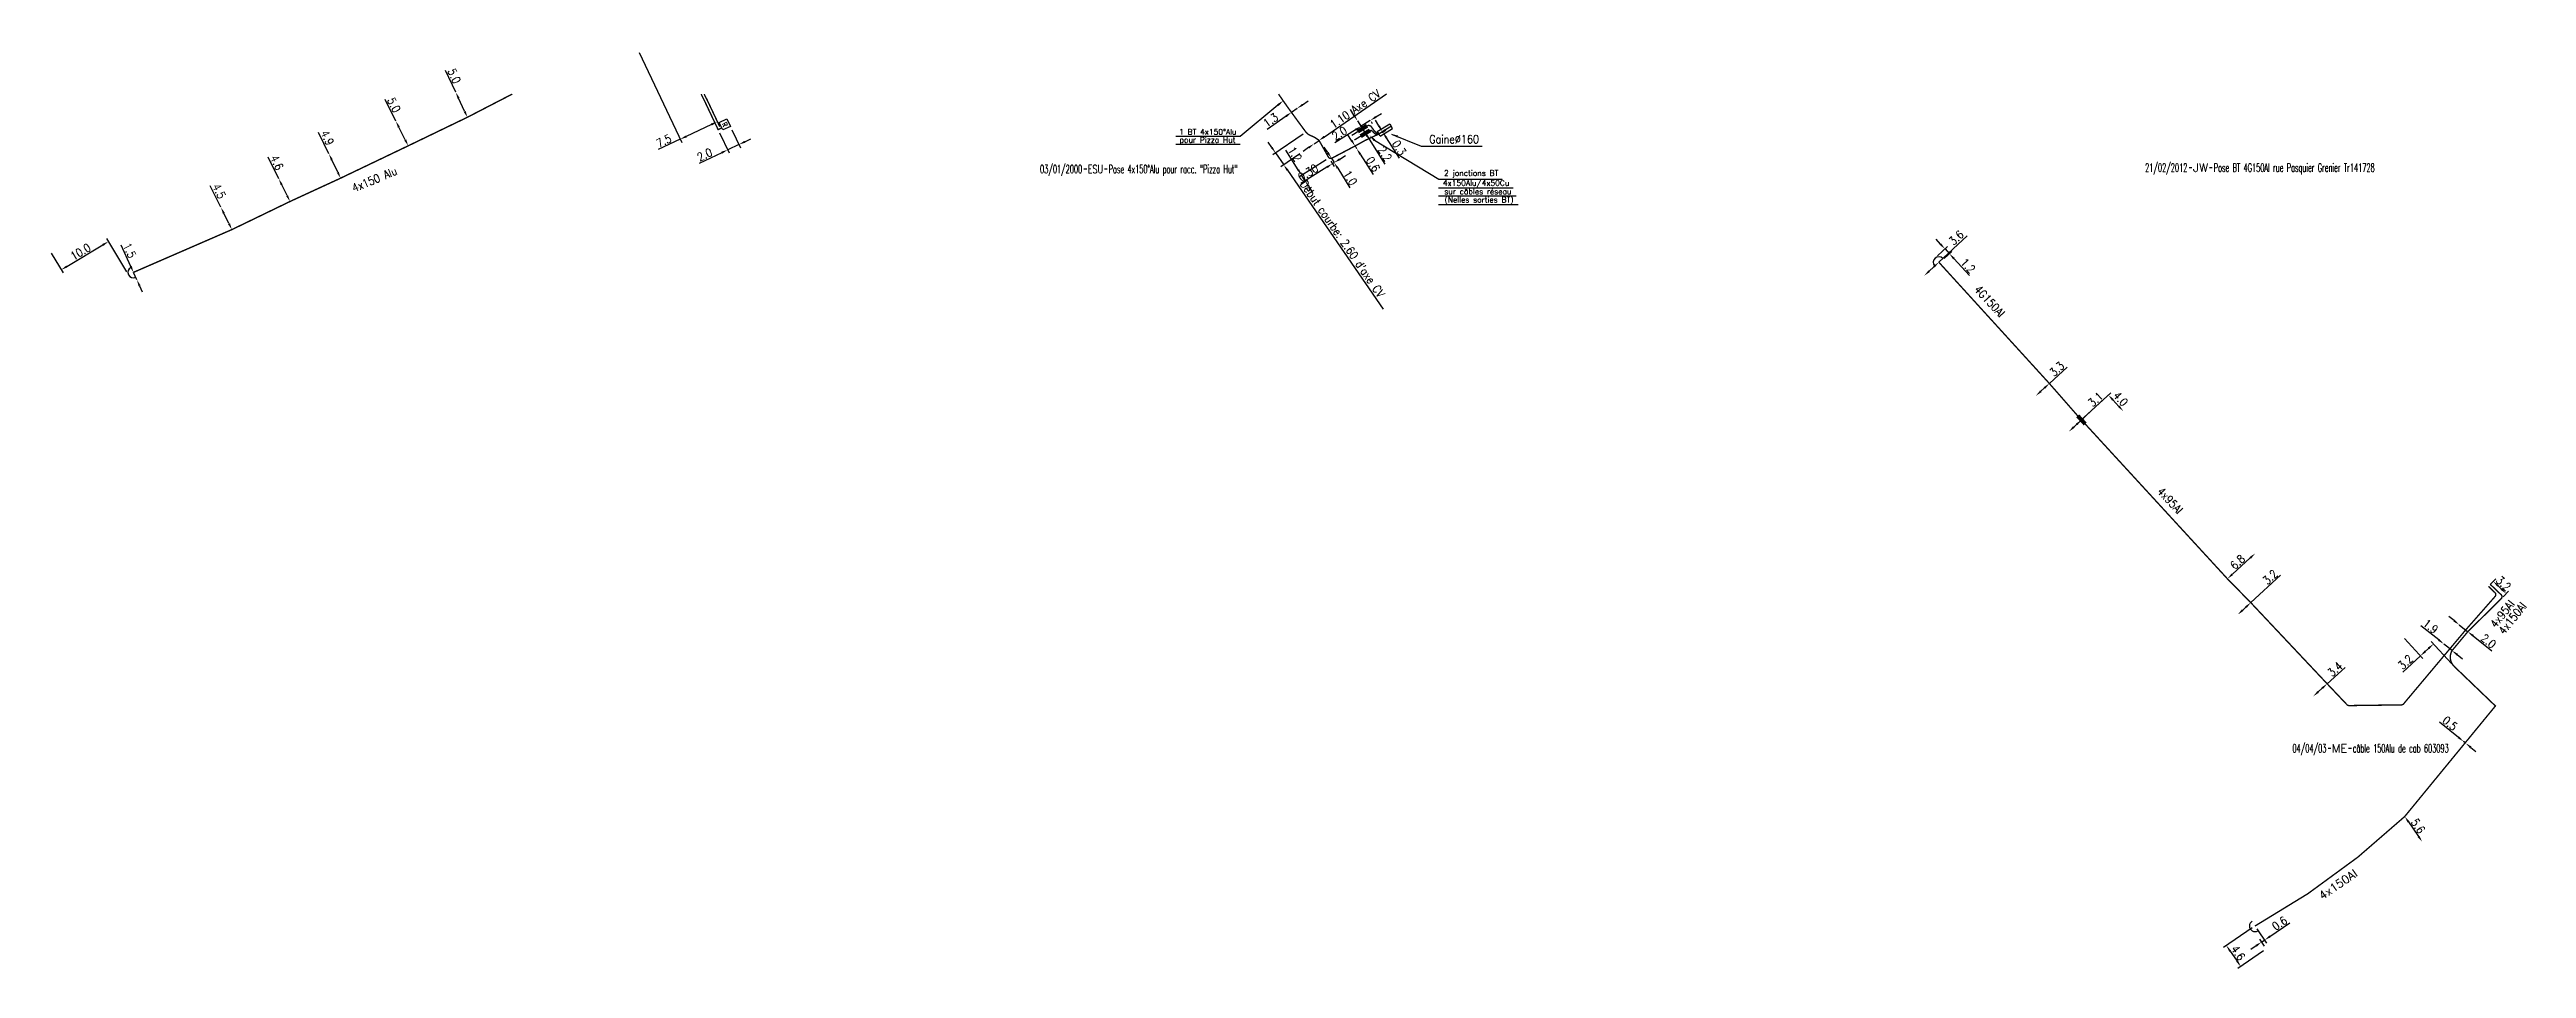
# Model space of a CAD drawing. Header units: millimetres. Extents: x 79134 to 80000, y 145000 to 146008.
# Drawn here: x 79133.6 to 79582.7, y 145841.4 to 146008.1 of the extents above; entities that cross this region are included whole.
import ezdxf
from ezdxf.enums import TextEntityAlignment as Align

# ---------------------------------------------------------------- set-up
doc = ezdxf.new("R2010")
doc.units = ezdxf.units.MM
doc.header["$PDMODE"] = 34
doc.linetypes.add('B_ST_AL', pattern=[2000, 1000, 1000])
doc.linetypes.add('B_ST_CU', pattern=[2000, 1000, 1000])
doc.layers.get('0').update_dxf_attribs({"linetype": 'CONTINUOUS'})
doc.layers.get('Defpoints').update_dxf_attribs({"linetype": 'CONTINUOUS'})
for name, color, linetype in [('B_100', 3, 'CONTINUOUS'), ('B_110', 1, 'CONTINUOUS'), ('B_200', 7, 'CONTINUOUS'), ('B_300', 7, 'CONTINUOUS'), ('B_400', 7, 'CONTINUOUS')]:
    doc.layers.add(name, color=color, linetype=linetype)
doc.styles.add('M_ROMANS', font='ROMANS.shx', dxfattribs={"width": 0.75})
doc.styles.get("Standard").update_dxf_attribs({"font": 'romans.shx', "width": 0.85})
doc.dimstyles.get("Standard").update_dxf_attribs({"dimtxt": 1.5, "dimasz": 1.2, "dimexe": 0.625, "dimexo": 0.625, "dimgap": 0.25, "dimtad": 1, "dimdec": 1, "dimzin": 0, "dimdsep": 46, "dimtxsty": 'Standard', "dimcen": -0.5, "dimclrd": 256, "dimclre": 256, "dimclrt": 256, "dimadec": 0, "dimazin": 0, "dimtfac": 1, "dimtdec": 1, "dimtmove": 0, "dimatfit": 3, "dimfxl": 1, "dimtolj": 1, "dimtzin": 0, "dimarcsym": 0})

msp = doc.modelspace()

# ---------------------------------------------------------------- texts
at = {"layer": 'B_100', "linetype": 'Continuous', "width": 0.85}
for s, rotation, p in [('4G150Al', 312.7596, (79482.44, 145964.44)), ('4x95Al', 312.7596, (79515.6, 145927.81)), ('4x95Al', 51.277, (79577.12, 145903.02)), ('4x150Al', 51.277, (79578.61, 145901.79))]:
    msp.add_text(s, height=1.5, rotation=rotation, dxfattribs=at).set_placement(p)
at = {"layer": 'B_100', "linetype": 'Continuous'}
msp.add_text('4x150Al', height=1.5, rotation=34.6142, dxfattribs=at).set_placement((79548.5, 145856.59), align=Align.MIDDLE)
at = {"layer": 'B_110', "linetype": 'Continuous'}
for s, p in [('1 BT 4x150%%dAlu', (79343.58, 145993.14)), ('pour Pizza Hut', (79343.53, 145991.68))]:
    msp.add_text(s, height=1, dxfattribs=at).set_placement(p, align=Align.MIDDLE_CENTER)
at = {"layer": 'B_110', "linetype": 'Continuous', "width": 0.85}
msp.add_text('4x150 Alu', height=1.5, rotation=22.6214, dxfattribs=at).set_placement((79188.5, 145982.86), align=Align.MIDDLE_LEFT)
at = {"layer": 'B_300', "linetype": 'Continuous'}
for s, p in [('4x150Alu/4x50Cu', (79392.24, 145983.86)), ('2 jonctions BT', (79391.33, 145985.67)), ('sur câbles réseau', (79392.55, 145982.31)), ('(Nelles sorties BT)', (79392.76, 145980.83))]:
    msp.add_text(s, height=1, dxfattribs=at).set_placement(p, align=Align.MIDDLE_CENTER)
at = {"layer": 'B_400', "linetype": 'Continuous', "insert": (79383.73, 145992.56), "char_height": 1.5, "attachment_point": 1}
msp.add_mtext('\\A1;Gaine%%c160', dxfattribs=at)

# ---------------------------------------------------------------- blocks, each defined once
blk = doc.blocks.new('*D61')
at = {"layer": 'B_110', "linetype": 'Continuous', "lineweight": -2, "transparency": 16777216}
for p, q in [((79355.19, 145990.29), (79354.51, 145991.28)), ((79360.86, 145992.74), (79355.36, 145988.95)), ((79355.87, 145989.31), (79357.35, 145987.16)), ((79360.28, 145989.18), (79356.83, 145986.81)), ((79358.03, 145986.18), (79375.39, 145960.98))]:
    blk.add_line(p, q, dxfattribs=at)
at = {"layer": 'B_110', "linetype": 'Continuous', "transparency": 16777216}
for points in [[(79355.35, 145990.41), (79355.03, 145990.18), (79355.87, 145989.31)], [(79358.19, 145986.29), (79357.86, 145986.06), (79357.35, 145987.16)]]:
    blk.add_solid(points, dxfattribs=at)
at = {"layer": 'Defpoints', "color": 0, "linetype": 'Continuous', "transparency": 16777216}
for p in [(79360.79, 145989.54), (79361.37, 145993.1), (79357.35, 145987.16)]:
    blk.add_point(p, dxfattribs=at)
at = {"layer": 'B_110', "linetype": 'Continuous', "transparency": 16777216, "insert": (79367.99, 145973.73), "char_height": 1.5, "attachment_point": 5, "rotation": 304.5754}
blk.add_mtext("\\A1;Début courbe: 2.60 d'axe CV", dxfattribs=at)
blk = doc.blocks.new('*D62')
at = {"layer": 'B_110', "linetype": 'Continuous', "lineweight": -2, "transparency": 16777216}
for p, q in [((79360.76, 145998.07), (79361.75, 145998.75)), ((79357.77, 145995.99), (79354.33, 145993.6)), ((79359.78, 145997.39), (79358.75, 145996.67))]:
    blk.add_line(p, q, dxfattribs=at)
at = {"layer": 'B_110', "linetype": 'Continuous', "transparency": 16777216}
for points in [[(79360.65, 145998.23), (79360.88, 145997.91), (79359.78, 145997.39)], [(79357.65, 145996.15), (79357.88, 145995.82), (79358.75, 145996.67)]]:
    blk.add_solid(points, dxfattribs=at)
at = {"layer": 'Defpoints', "color": 0, "linetype": 'Continuous', "transparency": 16777216}
for p in [(79358.75, 145996.67), (79358.75, 145996.67), (79359.78, 145997.39)]:
    blk.add_point(p, dxfattribs=at)
at = {"layer": 'B_110', "linetype": 'Continuous', "transparency": 16777216, "insert": (79354.98, 145995.27), "char_height": 1.5, "attachment_point": 5, "rotation": 34.7659}
blk.add_mtext('\\A1;1.3', dxfattribs=at)
blk = doc.blocks.new('GIS_MODF')
at = {"color": 0, "linetype": 'Continuous', "flags": 128}
for points in [[(-2.18, -0.01), (-1.68, -0.01)], [(1.52, -0.01), (2.02, -0.01)]]:
    blk.add_lwpolyline(points, dxfattribs=at)
at = {"color": 0, "linetype": 'Continuous', "width": 0.5}
blk.add_attdef('DATE', text='', height=1.5, dxfattribs=at).set_placement((-2.5, -0.8), align=Align.RIGHT)
at = {"color": 0, "linetype": 'Continuous', "width": 1.771291}
blk.add_attdef('USER', text='', height=1.5, dxfattribs=at).set_placement((-1.51, -0.8), (1.28, -0.8), align=Align.FIT)
at = {"color": 0, "linetype": 'Continuous', "width": 0.5}
blk.add_attdef('DESC', (2.29, -0.8), '', height=1.5, dxfattribs=at)
blk = doc.blocks.new('*D63')
at = {"layer": 'B_110', "linetype": 'Continuous', "lineweight": -2, "transparency": 16777216}
for p, q in [((79359.96, 145986.28), (79357.73, 145989.83)), ((79365.02, 145988.04), (79360.07, 145984.93)), ((79361.24, 145984.25), (79360.6, 145985.27)), ((79361.88, 145983.24), (79362.51, 145982.22))]:
    blk.add_line(p, q, dxfattribs=at)
at = {"layer": 'B_110', "linetype": 'Continuous', "transparency": 16777216}
for points in [[(79360.13, 145986.39), (79359.79, 145986.18), (79360.6, 145985.27)], [(79362.04, 145983.34), (79361.71, 145983.13), (79361.24, 145984.25)]]:
    blk.add_solid(points, dxfattribs=at)
at = {"layer": 'Defpoints', "color": 0, "linetype": 'Continuous', "transparency": 16777216}
for p in [(79360.6, 145985.27), (79365.55, 145988.38), (79361.24, 145984.25)]:
    blk.add_point(p, dxfattribs=at)
at = {"layer": 'B_110', "linetype": 'Continuous', "transparency": 16777216, "insert": (79359.37, 145989.1), "char_height": 1.5, "attachment_point": 5, "rotation": 302.1479}
blk.add_mtext('\\A1;1.2', dxfattribs=at)
blk = doc.blocks.new('*D64')
at = {"layer": 'B_110', "linetype": 'Continuous', "lineweight": -2, "transparency": 16777216}
for p, q in [((79367.51, 145988.19), (79368.53, 145988.83)), ((79365.17, 145986.72), (79360.44, 145983.75)), ((79365.88, 145987.85), (79366.52, 145986.83)), ((79366.49, 145987.56), (79366.18, 145987.36))]:
    blk.add_line(p, q, dxfattribs=at)
at = {"layer": 'B_110', "linetype": 'Continuous', "transparency": 16777216}
for points in [[(79365.06, 145986.89), (79365.27, 145986.55), (79366.18, 145987.36)], [(79367.4, 145988.36), (79367.62, 145988.02), (79366.49, 145987.56)]]:
    blk.add_solid(points, dxfattribs=at)
at = {"layer": 'Defpoints', "color": 0, "linetype": 'Continuous', "transparency": 16777216}
for p in [(79365.55, 145988.38), (79366.18, 145987.36), (79366.49, 145987.56)]:
    blk.add_point(p, dxfattribs=at)
at = {"layer": 'B_110', "linetype": 'Continuous', "transparency": 16777216, "insert": (79361.76, 145985.76), "char_height": 1.5, "attachment_point": 5, "rotation": 32.1479}
blk.add_mtext('\\A1;0.30', dxfattribs=at)
blk = doc.blocks.new('*D65')
at = {"layer": 'B_110', "linetype": 'Continuous', "lineweight": -2, "transparency": 16777216}
for p, q in [((79369.64, 145991.6), (79369, 145992.62)), ((79370.28, 145990.58), (79370.57, 145990.12)), ((79371.21, 145989.1), (79373.54, 145985.4))]:
    blk.add_line(p, q, dxfattribs=at)
at = {"layer": 'B_110', "linetype": 'Continuous', "transparency": 16777216}
for points in [[(79369.81, 145991.71), (79369.47, 145991.49), (79370.28, 145990.58)], [(79371.38, 145989.21), (79371.04, 145988.99), (79370.57, 145990.12)]]:
    blk.add_solid(points, dxfattribs=at)
at = {"layer": 'Defpoints', "color": 0, "linetype": 'Continuous', "transparency": 16777216}
for p in [(79370.28, 145990.58), (79370.57, 145990.12), (79370.57, 145990.12)]:
    blk.add_point(p, dxfattribs=at)
at = {"layer": 'B_110', "linetype": 'Continuous', "transparency": 16777216, "insert": (79373.54, 145987.27), "char_height": 1.5, "attachment_point": 5, "rotation": 302.1479}
blk.add_mtext('\\A1;0.6', dxfattribs=at)
blk = doc.blocks.new('*D66')
at = {"layer": 'B_110', "linetype": 'Continuous', "lineweight": -2, "transparency": 16777216}
for p, q in [((79365.35, 145989.38), (79364.71, 145990.39)), ((79365.99, 145988.36), (79366.49, 145987.56)), ((79367.13, 145986.54), (79369.36, 145982.99))]:
    blk.add_line(p, q, dxfattribs=at)
at = {"layer": 'B_110', "linetype": 'Continuous', "transparency": 16777216}
for points in [[(79365.52, 145989.48), (79365.18, 145989.27), (79365.99, 145988.36)], [(79367.3, 145986.65), (79366.96, 145986.43), (79366.49, 145987.56)]]:
    blk.add_solid(points, dxfattribs=at)
at = {"layer": 'Defpoints', "color": 0, "linetype": 'Continuous', "transparency": 16777216}
for p in [(79365.99, 145988.36), (79366.49, 145987.56), (79366.49, 145987.56)]:
    blk.add_point(p, dxfattribs=at)
at = {"layer": 'B_110', "linetype": 'Continuous', "transparency": 16777216, "insert": (79369.41, 145984.79), "char_height": 1.5, "attachment_point": 5, "rotation": 302.1479}
blk.add_mtext('\\A1;1.0', dxfattribs=at)
blk = doc.blocks.new('*D67')
at = {"layer": 'B_110', "linetype": 'Continuous', "lineweight": -2, "transparency": 16777216}
for p, q in [((79370.35, 145993.51), (79366.64, 145991.18)), ((79373.05, 145995.21), (79371.36, 145994.15)), ((79371.48, 145993.95), (79371.69, 145993.62)), ((79373.18, 145995.01), (79373.38, 145994.68)), ((79374.07, 145995.85), (79375.08, 145996.48))]:
    blk.add_line(p, q, dxfattribs=at)
at = {"layer": 'B_110', "linetype": 'Continuous', "transparency": 16777216}
for points in [[(79370.24, 145993.68), (79370.45, 145993.34), (79371.36, 145994.15)], [(79373.96, 145996.02), (79374.17, 145995.68), (79373.05, 145995.21)]]:
    blk.add_solid(points, dxfattribs=at)
at = {"layer": 'Defpoints', "color": 0, "linetype": 'Continuous', "transparency": 16777216}
for p in [(79371.15, 145994.48), (79371.36, 145994.15), (79372.84, 145995.54)]:
    blk.add_point(p, dxfattribs=at)
at = {"layer": 'B_110', "linetype": 'Continuous', "transparency": 16777216, "insert": (79367.45, 145992.87), "char_height": 1.5, "attachment_point": 5, "rotation": 32.1479}
blk.add_mtext('\\A1;2.0', dxfattribs=at)
blk = doc.blocks.new('*D68')
at = {"layer": 'B_110', "linetype": 'Continuous', "lineweight": -2, "transparency": 16777216}
for p, q in [((79364.74, 145992.26), (79375.99, 146000.02)), ((79361.86, 145990.28), (79360.87, 145989.6)), ((79362.85, 145990.96), (79363.76, 145991.58))]:
    blk.add_line(p, q, dxfattribs=at)
at = {"layer": 'B_110', "linetype": 'Continuous', "transparency": 16777216}
for points in [[(79361.75, 145990.44), (79361.98, 145990.11), (79362.85, 145990.96)], [(79364.63, 145992.43), (79364.86, 145992.1), (79363.76, 145991.58)]]:
    blk.add_solid(points, dxfattribs=at)
at = {"layer": 'Defpoints', "color": 0, "linetype": 'Continuous', "transparency": 16777216}
for p in [(79362.85, 145990.96), (79363.76, 145991.58), (79363.76, 145991.58)]:
    blk.add_point(p, dxfattribs=at)
at = {"layer": 'B_110', "linetype": 'Continuous', "transparency": 16777216, "insert": (79370.29, 145997.3), "char_height": 1.5, "attachment_point": 5, "rotation": 34.5754}
blk.add_mtext('\\A1;1.10 Axe CV', dxfattribs=at)
blk = doc.blocks.new('*D69')
at = {"layer": 'B_110', "linetype": 'Continuous', "lineweight": -2, "transparency": 16777216}
for p, q in [((79370.08, 145996.19), (79369.44, 145997.21)), ((79370.72, 145995.17), (79371.89, 145993.31)), ((79372.42, 145993.64), (79372.42, 145993.64)), ((79372.53, 145992.29), (79375.67, 145987.29))]:
    blk.add_line(p, q, dxfattribs=at)
at = {"layer": 'B_110', "linetype": 'Continuous', "transparency": 16777216}
for points in [[(79370.25, 145996.3), (79369.91, 145996.08), (79370.72, 145995.17)], [(79372.7, 145992.4), (79372.36, 145992.19), (79371.89, 145993.31)]]:
    blk.add_solid(points, dxfattribs=at)
at = {"layer": 'Defpoints', "color": 0, "linetype": 'Continuous', "transparency": 16777216}
for p in [(79370.72, 145995.17), (79370.72, 145995.17), (79371.89, 145993.31)]:
    blk.add_point(p, dxfattribs=at)
at = {"layer": 'B_110', "linetype": 'Continuous', "transparency": 16777216, "insert": (79375.68, 145989.16), "char_height": 1.5, "attachment_point": 5, "rotation": 302.1479}
blk.add_mtext('\\A1;2.2', dxfattribs=at)
blk = doc.blocks.new('B_300_04')
at = {"color": 0, "linetype": 'Continuous'}
blk.add_line((0, 0.75), (0, -0.75), dxfattribs=at)
blk.add_solid([(-1, 0.375), (-1, -0.375), (1, 0.375), (1, -0.375)], dxfattribs=at)
at = {"color": 0, "linetype": 'Continuous', "style": 'M_ROMANS', "width": 0.75, "flags": 3}
for tag, p in [('DEF_LEG', (0, -4.25)), ('DEF_COUP', (0, -6.75)), ('DEF_TYPE', (0, -9.25))]:
    blk.add_attdef(tag, text='', height=1.2, dxfattribs=at).set_placement(p, align=Align.MIDDLE)
blk = doc.blocks.new('*D31')
at = {"layer": 'B_110', "linetype": 'Continuous', "lineweight": -2, "transparency": 16777216}
for p, q in [((79240.5, 146007.52), (79248.19, 145991.23)), ((79253.58, 145994.47), (79249.01, 145992.31)), ((79254.39, 145995.54), (79254.39, 145995.54)), ((79247.92, 145991.8), (79243.94, 145989.92))]:
    blk.add_line(p, q, dxfattribs=at)
at = {"layer": 'B_110', "linetype": 'Continuous', "transparency": 16777216}
for points in [[(79253.49, 145994.65), (79253.66, 145994.29), (79254.66, 145994.98)], [(79248.92, 145992.49), (79249.1, 145992.13), (79247.92, 145991.8)]]:
    blk.add_solid(points, dxfattribs=at)
at = {"layer": 'Defpoints', "color": 0, "linetype": 'Continuous', "transparency": 16777216}
for p in [(79240.23, 146008.08), (79254.66, 145994.98), (79254.66, 145994.98)]:
    blk.add_point(p, dxfattribs=at)
at = {"layer": 'B_110', "linetype": 'Continuous', "transparency": 16777216, "insert": (79244.95, 145991.5), "char_height": 1.5, "attachment_point": 5, "rotation": 25.29}
blk.add_mtext('\\A1;7.5', dxfattribs=at)
blk = doc.blocks.new('B_300_05')
at = {"color": 0, "linetype": 'Continuous'}
blk.add_arc((0, 0), 1, 270, 90, dxfattribs=at)
at = {"color": 0, "linetype": 'Continuous', "style": 'M_ROMANS', "width": 0.75, "flags": 3}
for tag, p in [('DEF_LEG', (0, -5)), ('DEF_COUP', (0, -7.5)), ('DEF_TYPE', (0, -10))]:
    blk.add_attdef(tag, text='', height=1.2, dxfattribs=at).set_placement(p, align=Align.MIDDLE)
blk = doc.blocks.new('*D32')
at = {"layer": 'B_100', "linetype": 'Continuous', "lineweight": -2, "transparency": 16777216}
for p, q in [((79576.12, 145911.02), (79577.1, 145912.04)), ((79578.11, 145910.21), (79577.53, 145910.76)), ((79578.43, 145908.81), (79579.41, 145909.83))]:
    blk.add_line(p, q, dxfattribs=at)
at = {"layer": 'B_100', "linetype": 'Continuous', "transparency": 16777216}
for points in [[(79577.67, 145910.91), (79577.39, 145910.62), (79576.67, 145911.59)], [(79578.25, 145910.35), (79577.97, 145910.07), (79578.98, 145909.38)]]:
    blk.add_solid(points, dxfattribs=at)
at = {"layer": 'Defpoints', "color": 0, "linetype": 'Continuous', "transparency": 16777216}
for p in [(79575.68, 145910.56), (79576.67, 145911.59), (79578, 145908.35)]:
    blk.add_point(p, dxfattribs=at)
at = {"layer": 'B_100', "linetype": 'Continuous', "transparency": 16777216, "insert": (79578.51, 145911.21), "char_height": 1.5, "attachment_point": 5, "rotation": 316.2958}
blk.add_mtext('\\A1;3.2', dxfattribs=at)
blk = doc.blocks.new('*D33')
at = {"layer": 'B_100', "linetype": 'Continuous', "lineweight": -2, "transparency": 16777216}
blk.add_line((79561.29, 145867.94), (79563.11, 145865.31), dxfattribs=at)
at = {"layer": 'B_100', "linetype": 'Continuous', "transparency": 16777216}
for points in [[(79561.46, 145868.06), (79561.13, 145867.83), (79560.61, 145868.93)], [(79563.27, 145865.42), (79562.94, 145865.19), (79563.79, 145864.32)]]:
    blk.add_solid(points, dxfattribs=at)
at = {"layer": 'Defpoints', "color": 0, "linetype": 'Continuous', "transparency": 16777216}
for p in [(79560.61, 145868.93), (79563.79, 145864.32), (79563.79, 145864.32)]:
    blk.add_point(p, dxfattribs=at)
at = {"layer": 'B_100', "linetype": 'Continuous', "transparency": 16777216, "insert": (79563.02, 145867.19), "char_height": 1.5, "attachment_point": 5, "rotation": 304.4967}
blk.add_mtext('\\A1;5.6', dxfattribs=at)
blk = doc.blocks.new('*D84')
at = {"layer": 'B_110', "linetype": 'Continuous', "lineweight": -2, "transparency": 16777216}
for p, q in [((79207.22, 146000.32), (79205.37, 146004.28)), ((79208.82, 145996.87), (79207.72, 145999.23)), ((79207.75, 146000.57), (79207.78, 146000.58)), ((79209.87, 145996.04), (79209.9, 145996.05))]:
    blk.add_line(p, q, dxfattribs=at)
at = {"layer": 'B_110', "linetype": 'Continuous', "transparency": 16777216}
for points in [[(79207.91, 145999.32), (79207.54, 145999.15), (79207.22, 146000.32)], [(79209.01, 145996.96), (79208.64, 145996.79), (79209.33, 145995.79)]]:
    blk.add_solid(points, dxfattribs=at)
at = {"layer": 'Defpoints', "color": 0, "linetype": 'Continuous', "transparency": 16777216}
for p in [(79207.19, 146000.3), (79207.22, 146000.32), (79209.3, 145995.77)]:
    blk.add_point(p, dxfattribs=at)
at = {"layer": 'B_110', "linetype": 'Continuous', "transparency": 16777216, "insert": (79206.94, 146003.27), "char_height": 1.5, "attachment_point": 5, "rotation": 295.0285}
blk.add_mtext('\\A1;5.0', dxfattribs=at)
blk = doc.blocks.new('*D85')
at = {"layer": 'B_110', "linetype": 'Continuous', "lineweight": -2, "transparency": 16777216}
for p, q in [((79196.36, 145995.08), (79194.4, 145998.99)), ((79198.06, 145991.68), (79196.9, 145994.01))]:
    blk.add_line(p, q, dxfattribs=at)
at = {"layer": 'B_110', "linetype": 'Continuous', "transparency": 16777216}
for points in [[(79197.08, 145994.1), (79196.72, 145993.92), (79196.36, 145995.08)], [(79198.24, 145991.77), (79197.88, 145991.59), (79198.6, 145990.61)]]:
    blk.add_solid(points, dxfattribs=at)
at = {"layer": 'Defpoints', "color": 0, "linetype": 'Continuous', "transparency": 16777216}
for p in [(79196.36, 145995.08), (79196.36, 145995.08), (79198.6, 145990.61)]:
    blk.add_point(p, dxfattribs=at)
at = {"layer": 'B_110', "linetype": 'Continuous', "transparency": 16777216, "insert": (79196.01, 145998.02), "char_height": 1.5, "attachment_point": 5, "rotation": 296.5883}
blk.add_mtext('\\A1;5.0', dxfattribs=at)
blk = doc.blocks.new('*D86')
at = {"layer": 'B_110', "linetype": 'Continuous', "lineweight": -2, "transparency": 16777216}
for p, q in [((79184.23, 145989.16), (79182.36, 145993.04)), ((79185.82, 145985.82), (79184.74, 145988.07)), ((79185.78, 145984.47), (79185.78, 145984.47))]:
    blk.add_line(p, q, dxfattribs=at)
at = {"layer": 'B_110', "linetype": 'Continuous', "transparency": 16777216}
for points in [[(79184.92, 145988.16), (79184.56, 145987.99), (79184.23, 145989.16)], [(79186, 145985.9), (79185.64, 145985.73), (79186.34, 145984.74)]]:
    blk.add_solid(points, dxfattribs=at)
at = {"layer": 'Defpoints', "color": 0, "linetype": 'Continuous', "transparency": 16777216}
for p in [(79184.23, 145989.16), (79184.23, 145989.16), (79186.34, 145984.74)]:
    blk.add_point(p, dxfattribs=at)
at = {"layer": 'B_110', "linetype": 'Continuous', "transparency": 16777216, "insert": (79183.94, 145992.07), "char_height": 1.5, "attachment_point": 5, "rotation": 295.5908}
blk.add_mtext('\\A1;4.9', dxfattribs=at)
blk = doc.blocks.new('*D87')
at = {"layer": 'B_110', "linetype": 'Continuous', "lineweight": -2, "transparency": 16777216}
for p, q in [((79175.13, 145984.63), (79173.19, 145988.55)), ((79176.64, 145981.58), (79175.66, 145983.55))]:
    blk.add_line(p, q, dxfattribs=at)
at = {"layer": 'B_110', "linetype": 'Continuous', "transparency": 16777216}
for points in [[(79175.84, 145983.64), (79175.48, 145983.47), (79175.13, 145984.63)], [(79176.81, 145981.67), (79176.46, 145981.49), (79177.17, 145980.51)]]:
    blk.add_solid(points, dxfattribs=at)
at = {"layer": 'Defpoints', "color": 0, "linetype": 'Continuous', "transparency": 16777216}
for p in [(79175.13, 145984.63), (79175.13, 145984.63), (79177.17, 145980.51)]:
    blk.add_point(p, dxfattribs=at)
at = {"layer": 'B_110', "linetype": 'Continuous', "transparency": 16777216, "insert": (79174.79, 145987.57), "char_height": 1.5, "attachment_point": 5, "rotation": 296.2888}
blk.add_mtext('\\A1;4.6', dxfattribs=at)
blk = doc.blocks.new('*D88')
at = {"layer": 'B_110', "linetype": 'Continuous', "lineweight": -2, "transparency": 16777216}
for p, q in [((79164.64, 145979.45), (79162.7, 145983.37)), ((79166.1, 145976.49), (79165.17, 145978.37))]:
    blk.add_line(p, q, dxfattribs=at)
at = {"layer": 'B_110', "linetype": 'Continuous', "transparency": 16777216}
for points in [[(79165.35, 145978.46), (79164.99, 145978.28), (79164.64, 145979.45)], [(79166.28, 145976.58), (79165.92, 145976.4), (79166.63, 145975.41)]]:
    blk.add_solid(points, dxfattribs=at)
at = {"layer": 'Defpoints', "color": 0, "linetype": 'Continuous', "transparency": 16777216}
for p in [(79164.64, 145979.45), (79164.64, 145979.45), (79166.63, 145975.41)]:
    blk.add_point(p, dxfattribs=at)
at = {"layer": 'B_110', "linetype": 'Continuous', "transparency": 16777216, "insert": (79164.3, 145982.39), "char_height": 1.5, "attachment_point": 5, "rotation": 296.2888}
blk.add_mtext('\\A1;4.5', dxfattribs=at)
blk = doc.blocks.new('*D89')
at = {"layer": 'B_110', "linetype": 'Continuous', "lineweight": -2, "transparency": 16777216}
for p, q in [((79148.28, 145968.74), (79146.55, 145972.56)), ((79149.4, 145966.29), (79148.78, 145967.65)), ((79149.9, 145965.19), (79150.39, 145964.1))]:
    blk.add_line(p, q, dxfattribs=at)
at = {"layer": 'B_110', "linetype": 'Continuous', "transparency": 16777216}
for points in [[(79148.47, 145968.83), (79148.1, 145968.66), (79148.78, 145967.65)], [(79150.08, 145965.28), (79149.72, 145965.11), (79149.4, 145966.29)]]:
    blk.add_solid(points, dxfattribs=at)
at = {"layer": 'Defpoints', "color": 0, "linetype": 'Continuous', "transparency": 16777216}
for p in [(79148.78, 145967.65), (79149.4, 145966.29), (79149.4, 145966.29)]:
    blk.add_point(p, dxfattribs=at)
at = {"layer": 'B_110', "linetype": 'Continuous', "transparency": 16777216, "insert": (79148.08, 145971.61), "char_height": 1.5, "attachment_point": 5, "rotation": 294.4372}
blk.add_mtext('\\A1;1.5', dxfattribs=at)
blk = doc.blocks.new('B_200_01')
at = {"color": 0, "linetype": 'Continuous', "flags": 128}
blk.add_lwpolyline([(-0.75, -0.75), (-0.75, 0.75), (0.75, 0.75), (0.75, -0.75)], close=True, dxfattribs=at)
at = {"color": 0, "linetype": 'Continuous', "style": 'M_ROMANS', "width": 0.75}
blk.add_text('R', height=0.9, dxfattribs=at).set_placement((0, 0), align=Align.MIDDLE)
at = {"color": 0, "linetype": 'Continuous', "style": 'M_ROMANS', "width": 0.75, "flags": 3}
for tag, p in [('DEF_LEG', (0, -5)), ('DEF_COUP', (0, -7.5)), ('DEF_TYPE', (0, -10))]:
    blk.add_attdef(tag, text='', height=1.2, dxfattribs=at).set_placement(p, align=Align.MIDDLE)
blk = doc.blocks.new('*D90')
at = {"layer": 'B_300', "linetype": 'Continuous', "lineweight": -2, "transparency": 16777216}
for p, q in [((79133.89, 145971.14), (79136.01, 145967.58)), ((79136.72, 145968.74), (79143.24, 145972.64)), ((79147.56, 145967.75), (79143.95, 145973.79))]:
    blk.add_line(p, q, dxfattribs=at)
at = {"layer": 'B_300', "linetype": 'Continuous', "transparency": 16777216}
for points in [[(79143.14, 145972.81), (79143.34, 145972.46), (79144.27, 145973.25)], [(79136.62, 145968.91), (79136.82, 145968.56), (79135.69, 145968.12)]]:
    blk.add_solid(points, dxfattribs=at)
at = {"layer": 'Defpoints', "color": 0, "linetype": 'Continuous', "transparency": 16777216}
for p in [(79133.57, 145971.67), (79144.27, 145973.25), (79147.88, 145967.22)]:
    blk.add_point(p, dxfattribs=at)
at = {"layer": 'B_300', "linetype": 'Continuous', "transparency": 16777216, "insert": (79139.19, 145971.38), "char_height": 1.5, "attachment_point": 5, "rotation": 30.8843}
blk.add_mtext('\\A1;10.0', dxfattribs=at)
blk = doc.blocks.new('*D91')
at = {"layer": 'B_110', "linetype": 'Continuous', "lineweight": -2, "transparency": 16777216}
for p, q in [((79257.3, 145993.51), (79258.83, 145990.27)), ((79255.44, 145989.36), (79251.35, 145987.43)), ((79255.06, 145992.98), (79256.79, 145989.31)), ((79258.56, 145990.84), (79256.53, 145989.88)), ((79259.65, 145991.35), (79260.73, 145991.86))]:
    blk.add_line(p, q, dxfattribs=at)
at = {"layer": 'B_110', "linetype": 'Continuous', "transparency": 16777216}
for points in [[(79255.36, 145989.54), (79255.53, 145989.18), (79256.53, 145989.88)], [(79259.56, 145991.53), (79259.73, 145991.17), (79258.56, 145990.84)]]:
    blk.add_solid(points, dxfattribs=at)
at = {"layer": 'Defpoints', "color": 0, "linetype": 'Continuous', "transparency": 16777216}
for p in [(79254.79, 145993.55), (79257.03, 145994.08), (79256.53, 145989.88)]:
    blk.add_point(p, dxfattribs=at)
at = {"layer": 'B_110', "linetype": 'Continuous', "transparency": 16777216, "insert": (79252.36, 145989.01), "char_height": 1.5, "attachment_point": 5, "rotation": 25.29}
blk.add_mtext('\\A1;2.0', dxfattribs=at)
blk = doc.blocks.new('*D92')
at = {"layer": 'B_100', "linetype": 'Continuous', "lineweight": -2, "transparency": 16777216}
for p, q in [((79532.69, 145907.73), (79538.06, 145912.69)), ((79531.23, 145906.37), (79531.81, 145906.92))]:
    blk.add_line(p, q, dxfattribs=at)
at = {"layer": 'B_100', "linetype": 'Continuous', "transparency": 16777216}
for points in [[(79531.09, 145906.52), (79531.36, 145906.23), (79530.35, 145905.56)], [(79531.68, 145907.06), (79531.95, 145906.77), (79532.69, 145907.73)]]:
    blk.add_solid(points, dxfattribs=at)
at = {"layer": 'Defpoints', "color": 0, "linetype": 'Continuous', "transparency": 16777216}
for p in [(79530.35, 145905.56), (79532.69, 145907.73), (79532.69, 145907.73)]:
    blk.add_point(p, dxfattribs=at)
at = {"layer": 'B_100', "linetype": 'Continuous', "transparency": 16777216, "insert": (79536.21, 145912.35), "char_height": 1.5, "attachment_point": 5, "rotation": 42.7596}
blk.add_mtext('\\A1;3.2', dxfattribs=at)
blk = doc.blocks.new('*D93')
at = {"layer": 'B_100', "linetype": 'Continuous', "lineweight": -2, "transparency": 16777216}
for p, q in [((79546.54, 145893.01), (79549.83, 145895.99)), ((79544.92, 145891.54), (79545.65, 145892.21))]:
    blk.add_line(p, q, dxfattribs=at)
at = {"layer": 'B_100', "linetype": 'Continuous', "transparency": 16777216}
for points in [[(79544.78, 145891.69), (79545.05, 145891.39), (79544.03, 145890.73)], [(79545.52, 145892.36), (79545.79, 145892.06), (79546.54, 145893.01)]]:
    blk.add_solid(points, dxfattribs=at)
at = {"layer": 'Defpoints', "color": 0, "linetype": 'Continuous', "transparency": 16777216}
for p in [(79544.03, 145890.73), (79546.54, 145893.01), (79546.54, 145893.01)]:
    blk.add_point(p, dxfattribs=at)
at = {"layer": 'B_100', "linetype": 'Continuous', "transparency": 16777216, "insert": (79547.96, 145895.64), "char_height": 1.5, "attachment_point": 5, "rotation": 42.1636}
blk.add_mtext('\\A1;3.4', dxfattribs=at)
blk = doc.blocks.new('*D94')
at = {"layer": 'B_100', "linetype": 'Continuous', "lineweight": -2, "transparency": 16777216}
blk.add_line((79529.35, 145912.87), (79532.59, 145915.84), dxfattribs=at)
at = {"layer": 'B_100', "linetype": 'Continuous', "transparency": 16777216}
for points in [[(79529.21, 145913.01), (79529.48, 145912.72), (79528.46, 145912.05)], [(79532.46, 145915.99), (79532.73, 145915.69), (79533.48, 145916.65)]]:
    blk.add_solid(points, dxfattribs=at)
at = {"layer": 'Defpoints', "color": 0, "linetype": 'Continuous', "transparency": 16777216}
for p in [(79533.48, 145916.65), (79533.48, 145916.65), (79528.46, 145912.05)]:
    blk.add_point(p, dxfattribs=at)
at = {"layer": 'B_100', "linetype": 'Continuous', "transparency": 16777216, "insert": (79530.3, 145915.09), "char_height": 1.5, "attachment_point": 5, "rotation": 42.4956}
blk.add_mtext('\\A1;6.8', dxfattribs=at)
blk = doc.blocks.new('*D95')
at = {"layer": 'B_300', "linetype": 'Continuous', "lineweight": -2, "transparency": 16777216}
for p, q in [((79502.45, 145941.3), (79507.33, 145945.82)), ((79507.69, 145944.52), (79508.78, 145943.34))]:
    blk.add_line(p, q, dxfattribs=at)
at = {"layer": 'B_300', "linetype": 'Continuous', "transparency": 16777216}
for points in [[(79507.84, 145944.65), (79507.54, 145944.38), (79506.88, 145945.4)], [(79508.92, 145943.48), (79508.63, 145943.21), (79509.59, 145942.46)]]:
    blk.add_solid(points, dxfattribs=at)
at = {"layer": 'Defpoints', "color": 0, "linetype": 'Continuous', "transparency": 16777216}
for p in [(79501.99, 145940.88), (79509.59, 145942.46), (79509.59, 145942.46)]:
    blk.add_point(p, dxfattribs=at)
at = {"layer": 'B_300', "linetype": 'Continuous', "transparency": 16777216, "insert": (79509.08, 145944.71), "char_height": 1.5, "attachment_point": 5, "rotation": 312.8035}
blk.add_mtext('\\A1;4.0', dxfattribs=at)
blk = doc.blocks.new('*D96')
at = {"layer": 'B_300', "linetype": 'Continuous', "lineweight": -2, "transparency": 16777216}
for p, q in [((79501.99, 145940.88), (79506.25, 145944.82)), ((79500.6, 145939.59), (79501.11, 145940.06))]:
    blk.add_line(p, q, dxfattribs=at)
at = {"layer": 'B_300', "linetype": 'Continuous', "transparency": 16777216}
for points in [[(79500.46, 145939.73), (79500.74, 145939.44), (79499.72, 145938.77)], [(79500.98, 145940.21), (79501.25, 145939.92), (79501.99, 145940.88)]]:
    blk.add_solid(points, dxfattribs=at)
at = {"layer": 'Defpoints', "color": 0, "linetype": 'Continuous', "transparency": 16777216}
for p in [(79501.99, 145940.88), (79499.72, 145938.77), (79499.72, 145938.77)]:
    blk.add_point(p, dxfattribs=at)
at = {"layer": 'B_300', "linetype": 'Continuous', "transparency": 16777216, "insert": (79504.54, 145944.6), "char_height": 1.5, "attachment_point": 5, "rotation": 42.8035}
blk.add_mtext('\\A1;3.1', dxfattribs=at)
blk = doc.blocks.new('*D97')
at = {"layer": 'B_100', "linetype": 'Continuous', "lineweight": -2, "transparency": 16777216}
for p, q in [((79476.13, 145969.49), (79481.27, 145974.26)), ((79474.38, 145967.86), (79475.25, 145968.67))]:
    blk.add_line(p, q, dxfattribs=at)
at = {"layer": 'B_100', "linetype": 'Continuous', "transparency": 16777216}
for points in [[(79474.24, 145968.01), (79474.52, 145967.72), (79473.5, 145967.05)], [(79475.12, 145968.82), (79475.39, 145968.53), (79476.13, 145969.49)]]:
    blk.add_solid(points, dxfattribs=at)
at = {"layer": 'Defpoints', "color": 0, "linetype": 'Continuous', "transparency": 16777216}
for p in [(79473.5, 145967.05), (79473.5, 145967.05), (79476.13, 145969.49)]:
    blk.add_point(p, dxfattribs=at)
at = {"layer": 'B_100', "linetype": 'Continuous', "transparency": 16777216, "insert": (79479.29, 145973.92), "char_height": 1.5, "attachment_point": 5, "rotation": 42.8908}
blk.add_mtext('\\A1;3.6', dxfattribs=at)
blk = doc.blocks.new('*D98')
at = {"layer": 'B_300', "linetype": 'Continuous', "lineweight": -2, "transparency": 16777216}
for p, q in [((79476.44, 145972.77), (79475.62, 145973.65)), ((79475.91, 145970.65), (79477.71, 145972.32)), ((79477.11, 145970.18), (79478.5, 145971.46)), ((79477.25, 145971.89), (79478.04, 145971.04)), ((79478.85, 145970.16), (79481.7, 145967.08))]:
    blk.add_line(p, q, dxfattribs=at)
at = {"layer": 'B_300', "linetype": 'Continuous', "transparency": 16777216}
for points in [[(79476.58, 145972.91), (79476.29, 145972.64), (79477.25, 145971.89)], [(79479, 145970.29), (79478.71, 145970.02), (79478.04, 145971.04)]]:
    blk.add_solid(points, dxfattribs=at)
at = {"layer": 'Defpoints', "color": 0, "linetype": 'Continuous', "transparency": 16777216}
for p in [(79478.04, 145971.04), (79475.46, 145970.23), (79476.65, 145969.76)]:
    blk.add_point(p, dxfattribs=at)
at = {"layer": 'B_300', "linetype": 'Continuous', "transparency": 16777216, "insert": (79481.42, 145968.86), "char_height": 1.5, "attachment_point": 5, "rotation": 312.7552}
blk.add_mtext('\\A1;1.2', dxfattribs=at)
blk = doc.blocks.new('*D99')
at = {"layer": 'B_100', "linetype": 'Continuous', "lineweight": -2, "transparency": 16777216}
for p, q in [((79496.17, 145947.49), (79499.38, 145950.45)), ((79494.62, 145946.07), (79495.29, 145946.68))]:
    blk.add_line(p, q, dxfattribs=at)
at = {"layer": 'B_100', "linetype": 'Continuous', "transparency": 16777216}
for points in [[(79494.49, 145946.22), (79494.76, 145945.92), (79493.74, 145945.26)], [(79495.15, 145946.83), (79495.42, 145946.53), (79496.17, 145947.49)]]:
    blk.add_solid(points, dxfattribs=at)
at = {"layer": 'Defpoints', "color": 0, "linetype": 'Continuous', "transparency": 16777216}
for p in [(79493.74, 145945.26), (79493.74, 145945.26), (79496.17, 145947.49)]:
    blk.add_point(p, dxfattribs=at)
at = {"layer": 'B_100', "linetype": 'Continuous', "transparency": 16777216, "insert": (79497.54, 145950.11), "char_height": 1.5, "attachment_point": 5, "rotation": 42.6489}
blk.add_mtext('\\A1;3.3', dxfattribs=at)
blk = doc.blocks.new('*D117')
at = {"layer": 'B_100', "linetype": 'Continuous', "lineweight": -2, "transparency": 16777216}
for p, q in [((79570.34, 145883.29), (79566.94, 145886.04)), ((79571.66, 145882.22), (79571.27, 145882.54)), ((79572.59, 145881.46), (79573.52, 145880.71))]:
    blk.add_line(p, q, dxfattribs=at)
at = {"layer": 'B_100', "linetype": 'Continuous', "transparency": 16777216}
for points in [[(79570.46, 145883.45), (79570.21, 145883.14), (79571.27, 145882.54)], [(79572.72, 145881.62), (79572.46, 145881.31), (79571.66, 145882.22)]]:
    blk.add_solid(points, dxfattribs=at)
at = {"layer": 'Defpoints', "color": 0, "linetype": 'Continuous', "transparency": 16777216}
for p in [(79571.27, 145882.54), (79571.27, 145882.54), (79571.66, 145882.22)]:
    blk.add_point(p, dxfattribs=at)
at = {"layer": 'B_100', "linetype": 'Continuous', "transparency": 16777216, "insert": (79568.8, 145885.82), "char_height": 1.5, "attachment_point": 5, "rotation": 320.9509}
blk.add_mtext('\\A1;0.5', dxfattribs=at)
blk = doc.blocks.new('*D118')
at = {"layer": 'B_100', "linetype": 'Continuous', "lineweight": -2, "transparency": 16777216}
for p, q in [((79536.17, 145847.16), (79539.8, 145849.61)), ((79533.68, 145845.49), (79532.69, 145844.82)), ((79533.8, 145848.54), (79535.52, 145845.97)), ((79535.18, 145845.42), (79534.33, 145846.68)), ((79534.68, 145846.16), (79535.17, 145846.49))]:
    blk.add_line(p, q, dxfattribs=at)
at = {"layer": 'B_100', "linetype": 'Continuous', "transparency": 16777216}
for points in [[(79533.57, 145845.65), (79533.79, 145845.32), (79534.68, 145846.16)], [(79536.06, 145847.33), (79536.28, 145847), (79535.17, 145846.49)]]:
    blk.add_solid(points, dxfattribs=at)
at = {"layer": 'Defpoints', "color": 0, "linetype": 'Continuous', "transparency": 16777216}
for p in [(79533.45, 145849.05), (79534.68, 145846.16), (79535.53, 145844.9)]:
    blk.add_point(p, dxfattribs=at)
at = {"layer": 'B_100', "linetype": 'Continuous', "transparency": 16777216, "insert": (79537.92, 145849.55), "char_height": 1.5, "attachment_point": 5, "rotation": 33.9572}
blk.add_mtext('\\A1;0.6', dxfattribs=at)
blk = doc.blocks.new('*D119')
at = {"layer": 'B_100', "linetype": 'Continuous', "lineweight": -2, "transparency": 16777216}
for p, q in [((79532.94, 145848.7), (79527.76, 145845.14)), ((79528.95, 145844.51), (79530.2, 145842.69)), ((79535.01, 145844.54), (79530.36, 145841.35))]:
    blk.add_line(p, q, dxfattribs=at)
at = {"layer": 'B_100', "linetype": 'Continuous', "transparency": 16777216}
for points in [[(79529.12, 145844.62), (79528.79, 145844.39), (79528.27, 145845.5)], [(79530.36, 145842.81), (79530.03, 145842.58), (79530.88, 145841.71)]]:
    blk.add_solid(points, dxfattribs=at)
at = {"layer": 'Defpoints', "color": 0, "linetype": 'Continuous', "transparency": 16777216}
for p in [(79533.45, 145849.05), (79530.88, 145841.71), (79535.53, 145844.9)]:
    blk.add_point(p, dxfattribs=at)
at = {"layer": 'B_100', "linetype": 'Continuous', "transparency": 16777216, "insert": (79530.4, 145844.17), "char_height": 1.5, "attachment_point": 5, "rotation": 304.4967}
blk.add_mtext('\\A1;4.6', dxfattribs=at)
blk = doc.blocks.new('*D120')
at = {"layer": 'B_100', "linetype": 'Continuous', "lineweight": -2, "transparency": 16777216}
for p, q in [((79569.55, 145904.46), (79568.62, 145905.21)), ((79570.49, 145903.71), (79572.05, 145902.46)), ((79572.99, 145901.71), (79576.4, 145898.98))]:
    blk.add_line(p, q, dxfattribs=at)
at = {"layer": 'B_100', "linetype": 'Continuous', "transparency": 16777216}
for points in [[(79569.68, 145904.61), (79569.43, 145904.3), (79570.49, 145903.71)], [(79573.12, 145901.87), (79572.87, 145901.55), (79572.05, 145902.46)]]:
    blk.add_solid(points, dxfattribs=at)
at = {"layer": 'Defpoints', "color": 0, "linetype": 'Continuous', "transparency": 16777216}
for p in [(79570.49, 145903.71), (79570.49, 145903.71), (79572.05, 145902.46)]:
    blk.add_point(p, dxfattribs=at)
at = {"layer": 'B_100', "linetype": 'Continuous', "transparency": 16777216, "insert": (79575.79, 145900.75), "char_height": 1.5, "attachment_point": 5, "rotation": 321.3497}
blk.add_mtext('\\A1;2.0', dxfattribs=at)
blk = doc.blocks.new('*D121')
at = {"layer": 'B_100', "linetype": 'Continuous', "lineweight": -2, "transparency": 16777216}
for p, q in [((79566.77, 145900.97), (79563.54, 145903.55)), ((79569.19, 145899.03), (79567.7, 145900.22)), ((79570.12, 145898.29), (79571.06, 145897.54))]:
    blk.add_line(p, q, dxfattribs=at)
at = {"layer": 'B_100', "linetype": 'Continuous', "transparency": 16777216}
for points in [[(79566.89, 145901.13), (79566.64, 145900.81), (79567.7, 145900.22)], [(79570.25, 145898.44), (79570, 145898.13), (79569.19, 145899.03)]]:
    blk.add_solid(points, dxfattribs=at)
at = {"layer": 'Defpoints', "color": 0, "linetype": 'Continuous', "transparency": 16777216}
for p in [(79567.7, 145900.22), (79567.7, 145900.22), (79569.19, 145899.03)]:
    blk.add_point(p, dxfattribs=at)
at = {"layer": 'B_100', "linetype": 'Continuous', "transparency": 16777216, "insert": (79565.31, 145903.42), "char_height": 1.5, "attachment_point": 5, "rotation": 321.3497}
blk.add_mtext('\\A1;1.9', dxfattribs=at)
blk = doc.blocks.new('*D122')
at = {"layer": 'B_100', "linetype": 'Continuous', "lineweight": -2, "transparency": 16777216}
for p, q in [((79560.58, 145901.22), (79563.88, 145897.62)), ((79564.93, 145899.43), (79564.34, 145898.89)), ((79569.09, 145896.67), (79565.39, 145900.7)), ((79563.46, 145898.08), (79560.24, 145895.12))]:
    blk.add_line(p, q, dxfattribs=at)
at = {"layer": 'B_100', "linetype": 'Continuous', "transparency": 16777216}
for points in [[(79564.21, 145899.04), (79564.48, 145898.74), (79563.46, 145898.08)], [(79564.8, 145899.58), (79565.07, 145899.28), (79565.82, 145900.24)]]:
    blk.add_solid(points, dxfattribs=at)
at = {"layer": 'Defpoints', "color": 0, "linetype": 'Continuous', "transparency": 16777216}
for p in [(79560.15, 145901.68), (79563.46, 145898.08), (79569.52, 145896.21)]:
    blk.add_point(p, dxfattribs=at)
at = {"layer": 'B_100', "linetype": 'Continuous', "transparency": 16777216, "insert": (79560.73, 145896.93), "char_height": 1.5, "attachment_point": 5, "rotation": 42.5401}
blk.add_mtext('\\A1;3.2', dxfattribs=at)
blk = doc.blocks.new('*D142')
at = {"layer": 'B_400', "linetype": 'Continuous', "lineweight": -2, "transparency": 16777216}
for p, q in [((79374.6, 145994.22), (79373.96, 145995.24)), ((79375.11, 145993.12), (79375.77, 145993.54)), ((79375.18, 145993.01), (79375.84, 145993.43)), ((79375.24, 145993.21), (79375.31, 145993.1)), ((79375.95, 145992.08), (79378.28, 145988.38))]:
    blk.add_line(p, q, dxfattribs=at)
at = {"layer": 'B_400', "linetype": 'Continuous', "transparency": 16777216}
for points in [[(79374.77, 145994.33), (79374.43, 145994.12), (79375.24, 145993.21)], [(79376.12, 145992.19), (79375.78, 145991.97), (79375.31, 145993.1)]]:
    blk.add_solid(points, dxfattribs=at)
at = {"layer": 'Defpoints', "color": 0, "linetype": 'Continuous', "transparency": 16777216}
for p in [(79374.58, 145992.79), (79374.65, 145992.68), (79375.31, 145993.1)]:
    blk.add_point(p, dxfattribs=at)
at = {"layer": 'B_400', "linetype": 'Continuous', "transparency": 16777216, "insert": (79378.28, 145990.25), "char_height": 1.5, "attachment_point": 5, "rotation": 302.1479}
blk.add_mtext('\\A1;0.3', dxfattribs=at)

# ---------------------------------------------------------------- dimensions: what is measured, and where the dimension line sits
at = {"layer": 'B_100', "linetype": 'Continuous'}
dim = msp.add_linear_dim(base=(79473.5, 145967.05), p1=(79476.13, 145969.49), p2=(79473.5, 145967.05), angle=42.8908, dimstyle='Standard', override={"dimgap": 0.35}, dxfattribs=at)
dim.commit()
dim.dimension.update_dxf_attribs({"geometry": '*D97', "text_midpoint": (79480.03, 145973.11), "dimtype": 160})
for base, p1, p2, angle, picture, middle, dimtype in [((79493.74, 145945.26), (79496.17, 145947.49), (79493.74, 145945.26), 42.6489, '*D99', (79498.22, 145949.38), 160), ((79533.48, 145916.65), (79528.46, 145912.05), (79533.48, 145916.65), 222.4956, '*D94', (79530.97, 145914.35), 160), ((79532.69, 145907.73), (79530.35, 145905.56), (79532.69, 145907.73), 222.7596, '*D92', (79536.89, 145911.61), 160), ((79576.67, 145911.59), (79578, 145908.35), (79575.68, 145910.56), 136.2958, '*D32', (79577.82, 145910.49), 161), ((79567.7, 145900.22), (79569.19, 145899.03), (79567.7, 145900.22), 321.3497, '*D121', (79564.68, 145902.64), 160), ((79570.49, 145903.71), (79572.05, 145902.46), (79570.49, 145903.71), 321.3497, '*D120', (79575.17, 145899.97), 160), ((79563.46, 145898.08), (79569.52, 145896.21), (79560.15, 145901.68), 42.5401, '*D122', (79561.41, 145896.2), 160), ((79546.54, 145893.01), (79544.03, 145890.73), (79546.54, 145893.01), 222.1636, '*D93', (79548.63, 145894.9), 160), ((79571.27, 145882.54), (79571.66, 145882.22), (79571.27, 145882.54), 320.9509, '*D117', (79568.17, 145885.05), 160), ((79563.79, 145864.32), (79560.61, 145868.93), (79563.79, 145864.32), 304.4967, '*D33', (79562.2, 145866.63), 161), ((79534.68, 145846.16), (79533.45, 145849.05), (79535.53, 145844.9), 33.9572, '*D118', (79538.48, 145848.72), 160), ((79530.88, 145841.71), (79533.45, 145849.05), (79535.53, 145844.9), 124.4967, '*D119', (79529.58, 145843.6), 160)]:
    dim = msp.add_linear_dim(base=base, p1=p1, p2=p2, angle=angle, dimstyle='Standard', dxfattribs=at)
    dim.commit()
    dim.dimension.update_dxf_attribs({"geometry": picture, "text_midpoint": middle, "dimtype": dimtype})
at = {"layer": 'B_110', "linetype": 'Continuous'}
for base, p1, p2, angle, picture, middle, dimtype in [((79254.6608, 145994.979), (79240.2295, 146008.0832), (79254.6608, 145994.9789), 25.29, '*D31', (79245.3786, 145990.5933), 160), ((79207.22, 146000.32), (79209.3, 145995.77), (79207.19, 146000.3), 115.0285, '*D84', (79206.04, 146002.84), 161), ((79196.36, 145995.08), (79198.6, 145990.61), (79196.36, 145995.08), 116.5883, '*D85', (79195.11, 145997.57), 161), ((79184.23, 145989.16), (79186.34, 145984.74), (79184.23, 145989.16), 115.5908, '*D86', (79183.04, 145991.64), 161), ((79370.72, 145995.17), (79371.89, 145993.31), (79370.72, 145995.17), 302.1479, '*D69', (79374.83, 145988.63), 160), ((79175.13, 145984.63), (79177.17, 145980.51), (79175.13, 145984.63), 116.2888, '*D87', (79173.9, 145987.13), 161), ((79164.64, 145979.45), (79166.63, 145975.41), (79164.64, 145979.45), 116.2888, '*D88', (79163.41, 145981.95), 161), ((79149.4, 145966.29), (79148.78, 145967.65), (79149.4, 145966.29), 294.4372, '*D89', (79147.17, 145971.2), 161)]:
    dim = msp.add_linear_dim(base=base, p1=p1, p2=p2, angle=angle, dimstyle='Standard', dxfattribs=at)
    dim.commit()
    dim.dimension.update_dxf_attribs({"geometry": picture, "text_midpoint": middle, "dimtype": dimtype})
for base, p1, p2, angle, picture, middle in [((79358.75, 145996.67), (79359.78, 145997.39), (79358.75, 145996.67), 34.7659, '*D62', (79354.98, 145995.27)), ((79371.36, 145994.15), (79372.84, 145995.54), (79371.15, 145994.48), 32.1479, '*D67', (79367.45, 145992.87)), ((79360.6, 145985.27), (79361.24, 145984.25), (79365.55, 145988.38), 302.1479, '*D63', (79359.37, 145989.1)), ((79366.4939, 145987.5553), (79365.9884, 145988.3596), (79366.4939, 145987.5553), 302.1479, '*D66', (79369.4129, 145984.7899)), ((79370.57, 145990.12), (79370.28, 145990.58), (79370.57, 145990.12), 302.1479, '*D65', (79373.54, 145987.27))]:
    dim = msp.add_linear_dim(base=base, p1=p1, p2=p2, angle=angle, dimstyle='Standard', dxfattribs=at)
    dim.commit()
    dim.dimension.update_dxf_attribs({"geometry": picture, "text_midpoint": middle})
for base, p1, p2, angle, text, picture, middle in [((79363.76, 145991.58), (79362.85, 145990.96), (79363.76, 145991.58), 34.5754, '1.10 Axe CV', '*D68', (79370.29, 145997.3)), ((79357.35, 145987.16), (79361.37, 145993.1), (79360.79, 145989.54), 304.5754, "Début courbe: 2.60 d'axe CV", '*D61', (79367.99, 145973.73)), ((79366.18, 145987.36), (79366.49, 145987.56), (79365.55, 145988.38), 32.1479, '0.30', '*D64', (79361.76, 145985.76))]:
    dim = msp.add_linear_dim(base=base, p1=p1, p2=p2, angle=angle, text=text, dimstyle='Standard', dxfattribs=at)
    dim.commit()
    dim.dimension.update_dxf_attribs({"geometry": picture, "text_midpoint": middle})
dim = msp.add_linear_dim(base=(79256.53, 145989.88), p1=(79257.03, 145994.08), p2=(79254.79, 145993.55), angle=25.29, text='2.0', dimstyle='Standard', dxfattribs=at)
dim.commit()
dim.dimension.update_dxf_attribs({"geometry": '*D91', "text_midpoint": (79252.79, 145988.11), "dimtype": 160})
at = {"layer": 'B_300', "linetype": 'Continuous'}
for base, p1, p2, angle, picture, middle in [((79144.27, 145973.25), (79133.57, 145971.67), (79147.88, 145967.22), 210.8843, '*D90', (79139.71, 145970.52)), ((79478.04, 145971.04), (79475.46, 145970.23), (79476.65, 145969.76), 132.7552, '*D98', (79480.68, 145968.18)), ((79499.72, 145938.77), (79501.99, 145940.88), (79499.72, 145938.77), 42.8035, '*D96', (79505.22, 145943.87))]:
    dim = msp.add_linear_dim(base=base, p1=p1, p2=p2, angle=angle, dimstyle='Standard', dxfattribs=at)
    dim.commit()
    dim.dimension.update_dxf_attribs({"geometry": picture, "text_midpoint": middle, "dimtype": 160})
dim = msp.add_linear_dim(base=(79509.59, 145942.46), p1=(79501.99, 145940.88), p2=(79509.59, 145942.46), angle=132.8035, dimstyle='Standard', override={"dimgap": 0.4}, dxfattribs=at)
dim.commit()
dim.dimension.update_dxf_attribs({"geometry": '*D95', "text_midpoint": (79508.23, 145943.93), "dimtype": 160})
at = {"layer": 'B_400', "linetype": 'Continuous'}
dim = msp.add_linear_dim(base=(79375.31, 145993.1), p1=(79374.58, 145992.79), p2=(79374.65, 145992.68), angle=302.1479, text='0.3', dimstyle='Standard', dxfattribs=at)
dim.commit()
dim.dimension.update_dxf_attribs({"geometry": '*D142', "text_midpoint": (79377.43, 145989.72), "dimtype": 160})

# ---------------------------------------------------------------- linework, layer by layer
at = {"layer": 'B_100', "linetype": 'B_ST_AL', "const_width": 0.25, "flags": 128}
msp.add_lwpolyline([(79476.13, 145969.49), (79496.17, 145947.49), (79501.32, 145941.61)], dxfattribs=at)
for points in [[(79575.79, 145910.67), (79576.97, 145909.54, -0.397376), (79577, 145908.86), (79571.68, 145902.8), (79560.39, 145889.35, -0.216572), (79560.01, 145889.18), (79550.51, 145889.05, -0.20942), (79550.14, 145889.21), (79546.54, 145893.01), (79532.69, 145907.73), (79528.46, 145912.05), (79502.67, 145940.14)], [(79533.45, 145849.05, 0.062135), (79560.61, 145868.93), (79577.05, 145888.98), (79569.52, 145896.21, -0.338586), (79569.19, 145899.03), (79572.05, 145902.46), (79578, 145908.35), (79578.1, 145908.45, 0.414214), (79578.09, 145909.16), (79576.13, 145911.03)]]:
    msp.add_lwpolyline(points, format="xyb", dxfattribs=at)
at = {"layer": 'B_110'}
for p, q in [((79356.3, 145998), (79349.45, 145992.3)), ((79370.28, 145990.58), (79370.57, 145990.12))]:
    msp.add_line(p, q, dxfattribs=at)
at = {"layer": 'B_110', "linetype": 'Continuous'}
for p, q in [((79349.45, 145992.3), (79337.77, 145992.3)), ((79349.45, 145990.84), (79337.77, 145990.84))]:
    msp.add_line(p, q, dxfattribs=at)
at = {"layer": 'B_110', "linetype": 'B_ST_AL', "const_width": 0.25, "flags": 128}
for points in [[(79148.78, 145967.65), (79166.63, 145975.41), (79177.17, 145980.51), (79186.34, 145984.74), (79198.6, 145990.61), (79209.33, 145995.79), (79217.47, 146000)], [(79251.7, 146000), (79252.36, 145998.69), (79254.79, 145993.55), (79255.47, 145993.86)], [(79371.62, 145993.73), (79369.68, 145992.49)]]:
    msp.add_lwpolyline(points, dxfattribs=at)
at = {"layer": 'B_110', "linetype": 'B_ST_AL', "flags": 128}
msp.add_lwpolyline([(79252.26, 146000, 0.25, 0.25, 0), (79252.81, 145998.91, 0.25, 0.25, 0), (79254.67, 145994.98, 0.25, 0.25, 0), (79255.03, 145994.21, 0.25, 0.25, 0), (79255.26, 145994.32, 0, 0, 0)], format="xyseb", dxfattribs=at)
at = {"layer": 'B_110', "const_width": 0.25}
msp.add_lwpolyline([(79356.41, 146000, 0.000139), (79356.48, 145999.89, 0.00675), (79358.75, 145996.67, 0.001212), (79361.05, 145993.53, 0.008682), (79361.37, 145993.1, 0.135023), (79362.23, 145992.47, -0.080323), (79363.76, 145991.58), (79365.55, 145988.38, 0.02509), (79365.89, 145988.35, 0.085058), (79365.99, 145988.36, 0.044161), (79366.31, 145988.49, 0.003423), (79370.28, 145990.58, 0.00692), (79372.08, 145991.58, 0.00513), (79374.59, 145992.76), (79376.83, 145994.18)], format="xyb", dxfattribs=at)
at = {"layer": 'B_110', "linetype": 'B_ST_CU', "const_width": 0.25, "flags": 128}
for points in [[(79371.62, 145993.73), (79372.73, 145994.33), (79373.14, 145994.19), (79373.7, 145993.42), (79373.9, 145993.18), (79374.24, 145992.87), (79374.59, 145992.76)], [(79372.15, 145992.88), (79373.21, 145993.41), (79373.47, 145993.24), (79373.8, 145992.85), (79374.16, 145992.67), (79374.59, 145992.76)]]:
    msp.add_lwpolyline(points, dxfattribs=at)
at = {"layer": 'B_110', "const_width": 0.25, "flags": 128}
msp.add_lwpolyline([(79372.15, 145992.88), (79370.17, 145991.67)], dxfattribs=at)
at = {"layer": 'B_110'}
msp.add_solid([(79356.17, 145998.16), (79357.27, 145998.8), (79356.44, 145997.84)], dxfattribs=at)
at = {"layer": 'B_300', "linetype": 'Continuous'}
for p, q in [((79373.81, 145991.61), (79385.45, 145984.54)), ((79385.45, 145984.54), (79396.98, 145984.54)), ((79385.44, 145983.01), (79398.95, 145983.01)), ((79385.44, 145981.56), (79399.47, 145981.56)), ((79385.44, 145979.98), (79399.87, 145979.98))]:
    msp.add_line(p, q, dxfattribs=at)
msp.add_solid([(79373.66, 145991.46), (79372.94, 145992.5), (79373.96, 145991.76)], dxfattribs=at)
at = {"layer": 'B_400', "color": 7}
for p, q in [((79374.32, 145993.22), (79376.57, 145994.6)), ((79374.84, 145992.36), (79377.09, 145993.75)), ((79376.57, 145994.6), (79376.83, 145994.18)), ((79377.09, 145993.75), (79376.83, 145994.18)), ((79374.32, 145993.22), (79374.58, 145992.79)), ((79374.84, 145992.36), (79374.58, 145992.79))]:
    msp.add_line(p, q, dxfattribs=at)

# ---------------------------------------------------------------- block references
at = {"layer": 'B_100', "color": 7, "linetype": 'Continuous'}
ref = msp.add_blockref('GIS_MODF', (79523.69, 145986.7), dxfattribs=at)
ref.add_attrib('DATE', '21/02/2012', dxfattribs={"layer": '0', "color": 0, "linetype": 'Continuous', "height": 1.5, "width": 0.5}).set_placement((79521.19, 145985.9), align=Align.RIGHT)
ref.add_attrib('USER', 'JW', dxfattribs={"layer": '0', "color": 0, "linetype": 'Continuous', "height": 1.5, "width": 1.025485}).set_placement((79522.19, 145985.9), (79524.97, 145985.9), align=Align.FIT)
ref.add_attrib('DESC', 'Pose BT 4G150Al rue Pasquier Grenier Tr141728', (79525.98, 145985.9), dxfattribs={"layer": '0', "color": 0, "linetype": 'Continuous', "height": 1.5, "width": 0.5})
at = {"layer": 'B_100', "linetype": 'Continuous'}
ref = msp.add_blockref('GIS_MODF', (79548.91, 145881.35), dxfattribs=at)
ref.add_attrib('DATE', '04/04/03', dxfattribs={"layer": '0', "color": 0, "linetype": 'Continuous', "height": 1.5, "width": 0.5}).set_placement((79546.4, 145880.55), align=Align.RIGHT)
ref.add_attrib('USER', 'ME', dxfattribs={"layer": '0', "color": 0, "linetype": 'Continuous', "height": 1.5, "width": 0.950449}).set_placement((79547.4, 145880.55), (79550.18, 145880.55), align=Align.FIT)
ref.add_attrib('DESC', 'câble 150Alu de cab 603093', (79551.19, 145880.55), dxfattribs={"layer": '0', "color": 0, "linetype": 'Continuous', "height": 1.5, "width": 0.5})
at = {"layer": 'B_110', "linetype": 'Continuous'}
ref = msp.add_blockref('GIS_MODF', (79323.31, 145986.44), dxfattribs=at)
ref.add_attrib('DATE', '03/01/2000', dxfattribs={"layer": '0', "color": 0, "height": 1.5, "width": 0.5}).set_placement((79320.81, 145985.64), align=Align.RIGHT)
ref.add_attrib('USER', 'ESU', dxfattribs={"layer": '0', "color": 0, "height": 1.5, "width": 0.683656}).set_placement((79321.8, 145985.64), (79324.59, 145985.64), align=Align.FIT)
ref.add_attrib('DESC', 'Pose 4x150%%dAlu pour racc. "Pizza Hut"', (79325.6, 145985.64), dxfattribs={"layer": '0', "color": 0, "height": 1.5, "width": 0.5})
at = {"layer": 'B_200', "rotation": 295.3166860120707}
msp.add_blockref('B_200_01', (79256.01, 145994.48), dxfattribs=at)
at = {"layer": 'B_300', "zscale": 0.5, "rotation": 32.14788884573315}
msp.add_blockref('B_300_04', (79371.62, 145993.73), dxfattribs=at)
at = {"layer": 'B_300'}
for name, p, rotation in [('B_300_04', (79372.15, 145992.88), 32.14788884573315), ('B_300_05', (79476.13, 145969.49), 132.370573777046), ('B_300_05', (79148.78, 145967.65), 205.8788215400874), ('B_300_04', (79501.99, 145940.88), 312.564181019448)]:
    msp.add_blockref(name, p, dxfattribs=dict(at, rotation=rotation))
at = {"layer": 'B_300', "linetype": 'Continuous', "rotation": 209.8572153985048}
msp.add_blockref('B_300_05', (79533.45, 145849.05), dxfattribs=at)

msp.set_redraw_order([(e.dxf.handle, doc.entitydb.next_handle()) for e in msp.query("TEXT MTEXT ATTDEF DIMENSION ARC_DIMENSION")])  # texts and dimensions are drawn at this point

# ---------------------------------------------------------------- leaders
at = {"layer": 'B_400', "linetype": 'Continuous', "annotation_type": 0, "has_hookline": 1, "hookline_direction": 0, "text_width": 9.59}
msp.add_leader([(79376.88, 145992.75), (79382.28, 145990.53), (79383.48, 145990.53)], dimstyle='Standard', override={"dimgap": 0.25, "dimtad": 1}, dxfattribs=at)

doc.saveas('drawing.dxf')
